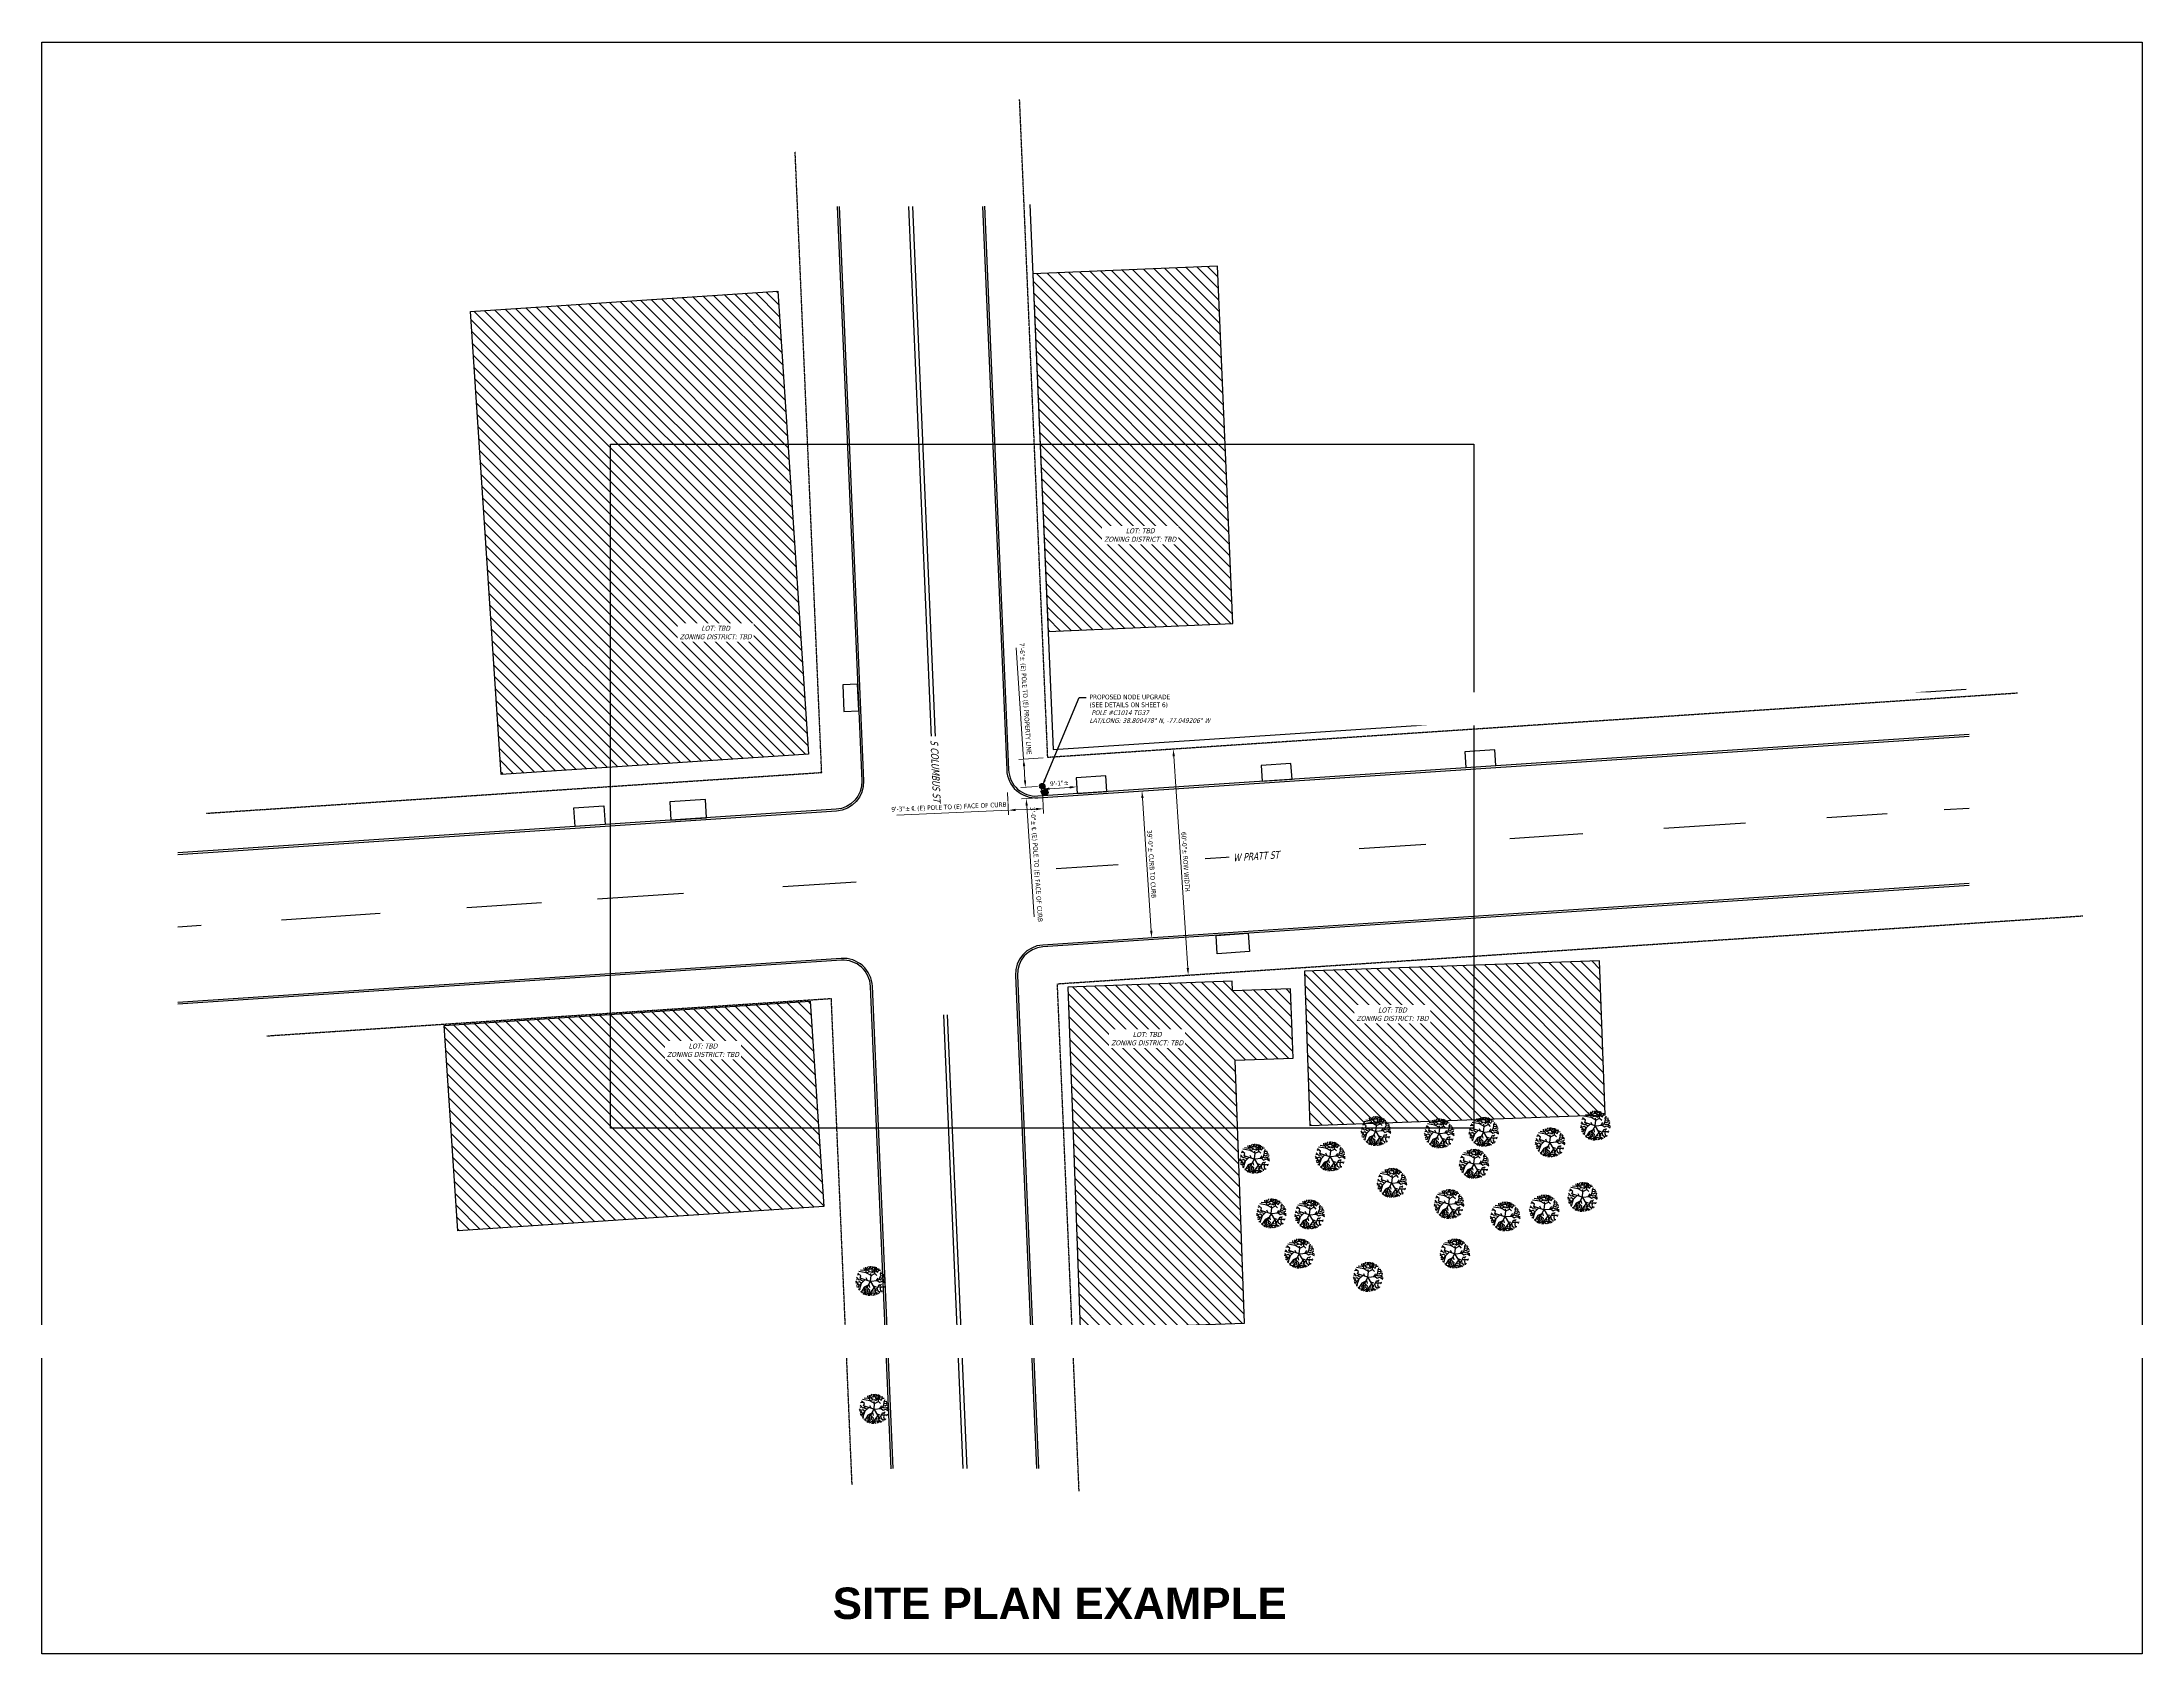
# Model space of a CAD drawing. Header units: inches. Extents: x -12627 to 89034, y -36671 to 6536.
# Drawn here: x 9874 to 16550, y -1871 to 3254 of the extents above; entities that cross this region are included whole.
import ezdxf
from ezdxf import colors
from ezdxf.entities.mleader import LeaderData, LeaderLine
from ezdxf.math import Vec2, Vec3

# ---------------------------------------------------------------- set-up
doc = ezdxf.new("R2010")
doc.units = ezdxf.units.IN
doc.header["$MEASUREMENT"] = 0
doc.header["$PDMODE"] = 35
doc.linetypes.add('HIDDEN', pattern=[0.375, 0.25, -0.125])
doc.linetypes.add('PHANTOM2', pattern=[1.25, 0.625, -0.125, 0.125, -0.125, 0.125, -0.125])
for name, color, linetype in [('01 (E) Text', 1, 'Continuous'), ('02 (E) Site Plan', 21, 'Continuous'), ('03 (E) Common_Ownership_Lots', 5, 'PHANTOM2'), ('06 (E) Trees', 93, 'Continuous'), ('07 (E) Equipment', 1, 'Continuous'), ('10 (P) Text', 4, 'Continuous')]:
    doc.layers.add(name, color=color, linetype=linetype)
doc.layers.add('05 (E) Street Markings', color=9, linetype='Continuous', true_color=0xc0c8ca)
doc.layers.add('Dims', color=6, linetype='Continuous', lineweight=0)
doc.styles.add('ARIAL BOLD', font='arialbd.ttf')
doc.styles.add('CC (E)', font='tahoma.ttf', dxfattribs={"width": 0.85, "oblique": 15, "height": 0.0625})
doc.styles.add('CC (P)', font='tahoma.ttf', dxfattribs={"width": 0.85, "height": 0.0625})
doc.dimstyles.new('CC DIMS', dxfattribs={"dimtxt": 0.0625, "dimasz": 0.09375, "dimexe": 0.0625, "dimexo": 0.0625, "dimgap": 0.03125, "dimtad": 1, "dimdec": 0, "dimzin": 3, "dimdsep": 46, "dimlunit": 4, "dimtxsty": 'CC (P)', "dimcen": 0.046875, "dimclrd": 256, "dimclre": 256, "dimadec": 3, "dimazin": 0, "dimtfac": 1, "dimtdec": 0, "dimtofl": 0, "dimtmove": 0, "dimatfit": 3, "dimfxl": 1, "dimtfill": 1, "dimfrac": 2, "dimtolj": 1, "dimtzin": 0, "dimlwd": 0, "dimlwe": 0, "dimarcsym": 0})
pattern_1 = [(135, (13038.323, 22951.045), (-17.67767, -17.67767), [])]
pattern_2 = [(135, (13045.18, 22912.214), (-17.67767, -17.67767), [])]

# ---------------------------------------------------------------- blocks, each defined once
blk = doc.blocks.new('GTAR')
for p, q in [((117643.6, -391075), (117642.3, -391075.3)), ((117644.7, -391075.7), (117642.8, -391074.2)), ((117648.1, -391073.9), (117643.5, -391073.1)), ((117644.2, -391077.2), (117644.7, -391075.7)), ((117647, -391072.5), (117644.5, -391072.2)), ((117647, -391072.5), (117646.8, -391070.7)), ((117647.9, -391071.8), (117647, -391072.5)), ((117647.9, -391071.8), (117649.6, -391069.8)), ((117647.9, -391071.8), (117647.9, -391070.4)), ((117650.5, -391073.1), (117647.9, -391071.8)), ((117648.1, -391073.7), (117648, -391072.5)), ((117648.1, -391073.8), (117650.5, -391073.1)), ((117651.2, -391075.6), (117648.1, -391073.9)), ((117649.2, -391072.2), (117649.7, -391071.1)), ((117650.3, -391071.7), (117650.5, -391069.8)), ((117651.8, -391071.4), (117650.3, -391071.7)), ((117650.7, -391073), (117652.2, -391073.7)), ((117650.8, -391079.2), (117651.2, -391075.6)), ((117651.2, -391075.5), (117651, -391074.3)), ((117651.2, -391071.4), (117651.1, -391069.7)), ((117651.2, -391075.6), (117653.6, -391074.4)), ((117652.3, -391070.7), (117651.8, -391069.8)), ((117651.9, -391071.4), (117653, -391070)), ((117652.2, -391073.7), (117651.9, -391071.4)), ((117652.3, -391073.6), (117653.1, -391072.8)), ((117653.1, -391072.8), (117652.7, -391071.8)), ((117653.7, -391072.1), (117653.2, -391070.1)), ((117653.6, -391074.4), (117653.9, -391070)), ((117653.6, -391074.3), (117654.9, -391075.6)), ((117653.8, -391072.7), (117655.3, -391073.5)), ((117654.7, -391071.6), (117654.6, -391070.4)), ((117654.6, -391071.7), (117655.6, -391071.1)), ((117654.6, -391073), (117654.6, -391071.7)), ((117655.3, -391073.5), (117656.1, -391072.3)), ((117656, -391072.2), (117656.3, -391071.2)), ((117656.1, -391072.3), (117657.2, -391072.2)), ((117656.8, -391076.9), (117657.3, -391075.5)), ((117657.2, -391074.3), (117657.9, -391073)), ((117657.2, -391074.3), (117658.9, -391074.2)), ((117657.3, -391075.4), (117657.2, -391074.3)), ((117657.3, -391075.5), (117658.8, -391075.7)), ((117657.9, -391077.2), (117658.8, -391076.5)), ((117658.8, -391075.7), (117659.2, -391074.6)), ((117658.8, -391075.7), (117659.8, -391075.9)), ((117658.8, -391076.5), (117660.1, -391076.8)), ((117642.7, -391080.7), (117641.5, -391080.3)), ((117642.4, -391080.1), (117641.6, -391079)), ((117642, -391079.6), (117641.6, -391079.7)), ((117642.9, -391077.8), (117641.7, -391078.1)), ((117643.6, -391078.5), (117642, -391076.7)), ((117642.9, -391080.8), (117642, -391082)), ((117642.9, -391082.9), (117642, -391082.8)), ((117643.8, -391079.6), (117642.4, -391080.1)), ((117643.7, -391082), (117642.7, -391080.7)), ((117643.6, -391082), (117642.7, -391083.4)), ((117643.8, -391084.2), (117643, -391084.4)), ((117645.4, -391077.7), (117643.6, -391078.5)), ((117644, -391084.2), (117643.6, -391085.1)), ((117644.9, -391080.6), (117643.7, -391082)), ((117645, -391080.5), (117643.8, -391079.6)), ((117645, -391080.6), (117643.8, -391084.2)), ((117650.7, -391079.3), (117644.2, -391077.2)), ((117645.3, -391085.5), (117644.4, -391085.9)), ((117646.3, -391079.2), (117644.7, -391078.7)), ((117645.3, -391085.6), (117644.9, -391086.6)), ((117647.3, -391078.3), (117645, -391080.6)), ((117646.9, -391083), (117645.3, -391085.5)), ((117645.7, -391086.6), (117645.3, -391086.7)), ((117646.8, -391086.9), (117645.7, -391086.6)), ((117647.9, -391085.3), (117646.2, -391087.6)), ((117647, -391084.7), (117646.4, -391085.7)), ((117649.4, -391081.8), (117646.9, -391083)), ((117646.9, -391083), (117647, -391084.7)), ((117647.6, -391087.4), (117646.9, -391087.7)), ((117647.3, -391086.2), (117647.9, -391087)), ((117647.9, -391087), (117647.6, -391087.9)), ((117647.9, -391082.5), (117647.9, -391085.3)), ((117649.8, -391086.8), (117647.9, -391088.1)), ((117648.9, -391078.7), (117648.1, -391077.1)), ((117650.7, -391079.3), (117648.3, -391083.6)), ((117649, -391085.7), (117648.3, -391086.5)), ((117648.6, -391083.1), (117650.2, -391084.7)), ((117649.6, -391084.2), (117648.9, -391084.5)), ((117648.9, -391084.5), (117649, -391085.7)), ((117650.2, -391084.7), (117649.4, -391088.5)), ((117649.8, -391081.4), (117650.2, -391083.2)), ((117650.6, -391086.6), (117650.3, -391088.5)), ((117653, -391083.5), (117650.6, -391086.6)), ((117650.7, -391086.6), (117652.9, -391086.6)), ((117650.8, -391079.2), (117655.3, -391078.8)), ((117650.8, -391079.4), (117654.4, -391085.5)), ((117651.8, -391086.8), (117651, -391087.6)), ((117651, -391087.6), (117651.9, -391088)), ((117651.9, -391088), (117651.6, -391088.4)), ((117652, -391085), (117652.5, -391085.8)), ((117652.5, -391082.2), (117654.4, -391082.8)), ((117653.3, -391087.6), (117652.5, -391088.2)), ((117652.9, -391086.6), (117653.6, -391088)), ((117652.9, -391086.6), (117654, -391086.9)), ((117653.7, -391084.5), (117653.3, -391085.7)), ((117653.3, -391085.7), (117655.2, -391086.9)), ((117654, -391086.9), (117654.9, -391087.6)), ((117654.1, -391084.8), (117655.7, -391082.8)), ((117654.5, -391078.9), (117655.7, -391077.2)), ((117655.1, -391083.9), (117655.3, -391085.2)), ((117655.2, -391086.9), (117655.8, -391087.5)), ((117655.3, -391078.8), (117656.5, -391077.8)), ((117655.3, -391078.8), (117656.6, -391079.9)), ((117655.3, -391085.2), (117656.4, -391085.8)), ((117655.6, -391082.8), (117656.4, -391081.3)), ((117655.7, -391082.8), (117658.8, -391082.8)), ((117656.4, -391081.3), (117657.5, -391081.9)), ((117656.4, -391085.8), (117656.4, -391086.8)), ((117656.5, -391077.8), (117656.8, -391076.9)), ((117656.5, -391077.8), (117657.3, -391078.4)), ((117656.6, -391079.9), (117658.4, -391079.2)), ((117656.8, -391076.8), (117657.9, -391077.2)), ((117657.2, -391082.8), (117656.9, -391084.2)), ((117656.9, -391084.2), (117657.5, -391086.2)), ((117657.1, -391085.2), (117658.3, -391085.5)), ((117657.2, -391081.6), (117657.9, -391081)), ((117657.3, -391078.4), (117658.9, -391078.1)), ((117658.4, -391079.2), (117660.3, -391080.4)), ((117658.8, -391082.8), (117659.7, -391082.5)), ((117658.8, -391082.8), (117659, -391083.5)), ((117658.9, -391078.1), (117660.1, -391077.6)), ((117658.9, -391078.1), (117659.1, -391078.9)), ((117659.1, -391078.9), (117660.3, -391079.1)), ((117659.6, -391079.9), (117660.4, -391079.6))]:
    blk.add_line(p, q)
blk = doc.blocks.new('GTAR (1)')
for p, q in [((117643.6, -391075), (117642.3, -391075.3)), ((117644.7, -391075.7), (117642.8, -391074.2)), ((117648.1, -391073.9), (117643.5, -391073.1)), ((117644.2, -391077.2), (117644.7, -391075.7)), ((117647, -391072.5), (117644.5, -391072.2)), ((117647, -391072.5), (117646.8, -391070.7)), ((117647.9, -391071.8), (117647, -391072.5)), ((117647.9, -391071.8), (117649.6, -391069.8)), ((117647.9, -391071.8), (117647.9, -391070.4)), ((117650.5, -391073.1), (117647.9, -391071.8)), ((117648.1, -391073.7), (117648, -391072.5)), ((117648.1, -391073.8), (117650.5, -391073.1)), ((117651.2, -391075.6), (117648.1, -391073.9)), ((117649.2, -391072.2), (117649.7, -391071.1)), ((117650.3, -391071.7), (117650.5, -391069.8)), ((117651.8, -391071.4), (117650.3, -391071.7)), ((117650.7, -391073), (117652.2, -391073.7)), ((117650.8, -391079.2), (117651.2, -391075.6)), ((117651.2, -391075.5), (117651, -391074.3)), ((117651.2, -391071.4), (117651.1, -391069.7)), ((117651.2, -391075.6), (117653.6, -391074.4)), ((117652.3, -391070.7), (117651.8, -391069.8)), ((117651.9, -391071.4), (117653, -391070)), ((117652.2, -391073.7), (117651.9, -391071.4)), ((117652.3, -391073.6), (117653.1, -391072.8)), ((117653.1, -391072.8), (117652.7, -391071.8)), ((117653.7, -391072.1), (117653.2, -391070.1)), ((117653.6, -391074.4), (117653.9, -391070)), ((117653.6, -391074.3), (117654.9, -391075.6)), ((117653.8, -391072.7), (117655.3, -391073.5)), ((117654.7, -391071.6), (117654.6, -391070.4)), ((117654.6, -391071.7), (117655.6, -391071.1)), ((117654.6, -391073), (117654.6, -391071.7)), ((117655.3, -391073.5), (117656.1, -391072.3)), ((117656, -391072.2), (117656.3, -391071.2)), ((117656.1, -391072.3), (117657.2, -391072.2)), ((117656.8, -391076.9), (117657.3, -391075.5)), ((117657.2, -391074.3), (117657.9, -391073)), ((117657.2, -391074.3), (117658.9, -391074.2)), ((117657.3, -391075.4), (117657.2, -391074.3)), ((117657.3, -391075.5), (117658.8, -391075.7)), ((117657.9, -391077.2), (117658.8, -391076.5)), ((117658.8, -391075.7), (117659.2, -391074.6)), ((117658.8, -391075.7), (117659.8, -391075.9)), ((117658.8, -391076.5), (117660.1, -391076.8)), ((117642.7, -391080.7), (117641.5, -391080.3)), ((117642.4, -391080.1), (117641.6, -391079)), ((117642, -391079.6), (117641.6, -391079.7)), ((117642.9, -391077.8), (117641.7, -391078.1)), ((117643.6, -391078.5), (117642, -391076.7)), ((117642.9, -391080.8), (117642, -391082)), ((117642.9, -391082.9), (117642, -391082.8)), ((117643.8, -391079.6), (117642.4, -391080.1)), ((117643.7, -391082), (117642.7, -391080.7)), ((117643.6, -391082), (117642.7, -391083.4)), ((117643.8, -391084.2), (117643, -391084.4)), ((117645.4, -391077.7), (117643.6, -391078.5)), ((117644, -391084.2), (117643.6, -391085.1)), ((117644.9, -391080.6), (117643.7, -391082)), ((117645, -391080.5), (117643.8, -391079.6)), ((117645, -391080.6), (117643.8, -391084.2)), ((117650.7, -391079.3), (117644.2, -391077.2)), ((117645.3, -391085.5), (117644.4, -391085.9)), ((117646.3, -391079.2), (117644.7, -391078.7)), ((117645.3, -391085.6), (117644.9, -391086.6)), ((117647.3, -391078.3), (117645, -391080.6)), ((117646.9, -391083), (117645.3, -391085.5)), ((117645.7, -391086.6), (117645.3, -391086.7)), ((117646.8, -391086.9), (117645.7, -391086.6)), ((117647.9, -391085.3), (117646.2, -391087.6)), ((117647, -391084.7), (117646.4, -391085.7)), ((117649.4, -391081.8), (117646.9, -391083)), ((117646.9, -391083), (117647, -391084.7)), ((117647.6, -391087.4), (117646.9, -391087.7)), ((117647.3, -391086.2), (117647.9, -391087)), ((117647.9, -391087), (117647.6, -391087.9)), ((117647.9, -391082.5), (117647.9, -391085.3)), ((117649.8, -391086.8), (117647.9, -391088.1)), ((117648.9, -391078.7), (117648.1, -391077.1)), ((117650.7, -391079.3), (117648.3, -391083.6)), ((117649, -391085.7), (117648.3, -391086.5)), ((117648.6, -391083.1), (117650.2, -391084.7)), ((117649.6, -391084.2), (117648.9, -391084.5)), ((117648.9, -391084.5), (117649, -391085.7)), ((117650.2, -391084.7), (117649.4, -391088.5)), ((117649.8, -391081.4), (117650.2, -391083.2)), ((117650.6, -391086.6), (117650.3, -391088.5)), ((117653, -391083.5), (117650.6, -391086.6)), ((117650.7, -391086.6), (117652.9, -391086.6)), ((117650.8, -391079.2), (117655.3, -391078.8)), ((117650.8, -391079.4), (117654.4, -391085.5)), ((117651.8, -391086.8), (117651, -391087.6)), ((117651, -391087.6), (117651.9, -391088)), ((117651.9, -391088), (117651.6, -391088.4)), ((117652, -391085), (117652.5, -391085.8)), ((117652.5, -391082.2), (117654.4, -391082.8)), ((117653.3, -391087.6), (117652.5, -391088.2)), ((117652.9, -391086.6), (117653.6, -391088)), ((117652.9, -391086.6), (117654, -391086.9)), ((117653.7, -391084.5), (117653.3, -391085.7)), ((117653.3, -391085.7), (117655.2, -391086.9)), ((117654, -391086.9), (117654.9, -391087.6)), ((117654.1, -391084.8), (117655.7, -391082.8)), ((117654.5, -391078.9), (117655.7, -391077.2)), ((117655.1, -391083.9), (117655.3, -391085.2)), ((117655.2, -391086.9), (117655.8, -391087.5)), ((117655.3, -391078.8), (117656.5, -391077.8)), ((117655.3, -391078.8), (117656.6, -391079.9)), ((117655.3, -391085.2), (117656.4, -391085.8)), ((117655.6, -391082.8), (117656.4, -391081.3)), ((117655.7, -391082.8), (117658.8, -391082.8)), ((117656.4, -391081.3), (117657.5, -391081.9)), ((117656.4, -391085.8), (117656.4, -391086.8)), ((117656.5, -391077.8), (117656.8, -391076.9)), ((117656.5, -391077.8), (117657.3, -391078.4)), ((117656.6, -391079.9), (117658.4, -391079.2)), ((117656.8, -391076.8), (117657.9, -391077.2)), ((117657.2, -391082.8), (117656.9, -391084.2)), ((117656.9, -391084.2), (117657.5, -391086.2)), ((117657.1, -391085.2), (117658.3, -391085.5)), ((117657.2, -391081.6), (117657.9, -391081)), ((117657.3, -391078.4), (117658.9, -391078.1)), ((117658.4, -391079.2), (117660.3, -391080.4)), ((117658.8, -391082.8), (117659.7, -391082.5)), ((117658.8, -391082.8), (117659, -391083.5)), ((117658.9, -391078.1), (117660.1, -391077.6)), ((117658.9, -391078.1), (117659.1, -391078.9)), ((117659.1, -391078.9), (117660.3, -391079.1)), ((117659.6, -391079.9), (117660.4, -391079.6))]:
    blk.add_line(p, q)
blk = doc.blocks.new('PLAN_WOOD_POLE_EXTERNAL')
h = blk.add_hatch(color=256)
h.dxf.hatch_style = 1
h.paths.add_polyline_path([(6, 0, 1), (-6, 0, 1)])
at = {"lineweight": 25}
h = blk.add_hatch(dxfattribs=at)
h.set_pattern_fill('ANSI31', color=256, scale=5.025381, angle=405)
h.set_pattern_definition([(90, (-127.08665, -127.95896), (-0.6281726, 2e-16), [])])
edge = h.paths.add_edge_path()
edge.add_line((-8.2, -27.1), (8.3, -27.1))
edge.add_arc((-2.8, -13.9), 17.2, 653.54597, 670.06731, ccw=False)
edge.add_line((4.1, -29.7), (-4.1, -29.7))
edge.add_arc((2.6, -14.7), 16.4, 588.87283, 605.85177, ccw=False)
h.paths.add_polyline_path([(-3, -15), (3.1, -15), (4.7, -16.3), (4.7, -17.6), (-4.7, -17.6), (-4.7, -16.3)])
h.paths.add_polyline_path([(-8.9, -22.7), (8.9, -22.7), (8.9, -26.4), (-8.9, -26.4)])
h.paths.add_polyline_path([(-8.9, -18.3), (8.9, -18.3), (8.9, -22), (-8.9, -22)])
for p, q in [((-9.9, -13), (-3.1, -13)), ((-6, -6.5), (-6, -13)), ((-6, -12.9), (6, -12.9)), ((-6, -13), (6, -13)), ((-5.8, -13), (-5.8, -6.7)), ((-3.1, -13), (-3.1, -14.5)), ((3.1, -14.5), (3.1, -13)), ((3.1, -13), (9.9, -13)), ((5.8, -13), (5.8, -6.7)), ((6, -13), (6, -6.5))]:
    blk.add_line(p, q)
at = {"flags": 128}
for points in [[(-9.9, -17), (-9.9, -13)], [(9.9, -17), (9.9, -13)]]:
    blk.add_lwpolyline(points, dxfattribs=at)
blk.add_lwpolyline([(-3.1, -14.5), (3.1, -14.5), (6.2, -17), (9.9, -17), (9.9, -26, -0.493849), (-9.9, -26), (-9.9, -17), (-6.1, -17)], format="xyb", close=True, dxfattribs=at)
at = {"linetype": 'HIDDEN', "ltscale": 0.01}
for radius in [8.88, 6.62]:
    blk.add_circle((0, 0), radius, dxfattribs=at)
for centre, radius in [((0, 0), 6), ((-7.8, -15), 1.82), ((-7.8, -15), 1.26), ((-4.6, -14.1), 0.482), ((4.6, -14.1), 0.482), ((7.8, -15), 1.82), ((7.8, -15), 1.26)]:
    blk.add_circle(centre, radius)
blk = doc.blocks.new('*D29')
at = {"layer": 'Defpoints', "color": 0, "transparency": 16777216}
for p in [(13470.5, 1005.8), (13490.8, 1007.1), (13540.7, 288.8)]:
    blk.add_point(p, dxfattribs=at)
at = {"layer": 'Dims', "lineweight": 0, "transparency": 16777216}
for p, q in [((13475.8, 1006.1), (13455.5, 1004.8)), ((13516.6, 309.8), (13472, 983.3)), ((13525.8, 287.9), (13503.2, 286.4))]:
    blk.add_line(p, q, dxfattribs=at)
at = {"layer": 'Dims', "transparency": 16777216}
for points in [[(13475.7, 983.6), (13468.3, 983.1), (13470.5, 1005.8)], [(13520.4, 310.1), (13512.9, 309.6), (13518.1, 287.4)]]:
    blk.add_solid(points, dxfattribs=at)
at = {"layer": 'Dims', "color": 0, "transparency": 16777216, "insert": (13509.6, 647.6), "char_height": 15, "attachment_point": 5, "rotation": 273.79207, "style": 'CC (P)', "bg_fill": 3, "box_fill_scale": 1.25, "bg_fill_color": 9, "bg_fill_true_color": 13158600, "bg_fill_transparency": 0}
blk.add_mtext('\\A1;60\'-0"%%P ROW WIDTH', dxfattribs=at)
blk = doc.blocks.new('*D30')
at = {"layer": 'Defpoints', "color": 0, "transparency": 16777216}
for p in [(13371, 872.9), (13371, 872.9), (13402, 405.9)]:
    blk.add_point(p, dxfattribs=at)
at = {"layer": 'Dims', "lineweight": 0, "transparency": 16777216}
for p, q in [((13400.5, 428.4), (13372.5, 850.5)), ((13417, 406.9), (13417, 406.9))]:
    blk.add_line(p, q, dxfattribs=at)
at = {"layer": 'Dims', "transparency": 16777216}
for points in [[(13376.3, 850.7), (13368.8, 850.2), (13371, 872.9)], [(13404.2, 428.6), (13396.8, 428.1), (13402, 405.9)]]:
    blk.add_solid(points, dxfattribs=at)
at = {"layer": 'Dims', "color": 0, "transparency": 16777216, "insert": (13401.8, 640.4), "char_height": 15, "attachment_point": 5, "rotation": 273.79207, "style": 'CC (P)', "bg_fill": 3, "box_fill_scale": 1.25, "bg_fill_color": 9, "bg_fill_true_color": 13158600, "bg_fill_transparency": 0}
blk.add_mtext('\\A1;39\'-0"%%P CURB TO CURB', dxfattribs=at)
blk = doc.blocks.new('*D31')
at = {"layer": 'Defpoints', "color": 0, "transparency": 16777216}
for p in [(12994.7, 974.2), (13071.4, 979.3), (13054, 888)]:
    blk.add_point(p, dxfattribs=at)
at = {"layer": 'Dims', "lineweight": 0, "transparency": 16777216}
for p, q in [((12994.7, 974.2), (12971.2, 1327.5)), ((13056.4, 978.3), (12979.7, 973.2)), ((12999.1, 906.9), (12996.2, 951.8)), ((13039, 887), (12985.7, 883.4))]:
    blk.add_line(p, q, dxfattribs=at)
at = {"layer": 'Dims', "transparency": 16777216}
for points in [[(12999.9, 952), (12992.4, 951.5), (12994.7, 974.2)], [(13002.9, 907.1), (12995.4, 906.6), (13000.6, 884.4)]]:
    blk.add_solid(points, dxfattribs=at)
at = {"layer": 'Dims', "color": 0, "transparency": 16777216, "insert": (12999.4, 1166.2), "char_height": 15, "attachment_point": 5, "rotation": 273.79207, "style": 'CC (P)', "bg_fill": 3, "box_fill_scale": 1.25, "bg_fill_color": 9, "bg_fill_true_color": 13158600, "bg_fill_transparency": 0}
blk.add_mtext('\\A1;7\'-6"%%P (E) POLE TO (E) PROPERTY LINE', dxfattribs=at)
blk = doc.blocks.new('*D32')
at = {"layer": 'Defpoints', "color": 0, "transparency": 16777216}
for p in [(13000.6, 884.4), (13054, 888), (13055, 852)]:
    blk.add_point(p, dxfattribs=at)
at = {"layer": 'Dims', "lineweight": 0, "transparency": 16777216}
for p, q in [((13039, 887), (12985.7, 883.4)), ((12999.1, 906.9), (12997.6, 929.3)), ((13040, 851), (12988, 847.5)), ((13004.5, 826.1), (13028, 472.4))]:
    blk.add_line(p, q, dxfattribs=at)
at = {"layer": 'Dims', "transparency": 16777216}
for points in [[(13002.9, 907.1), (12995.4, 906.6), (13000.6, 884.4)], [(13008.2, 826.3), (13000.8, 825.8), (13003, 848.5)]]:
    blk.add_solid(points, dxfattribs=at)
at = {"layer": 'Dims', "color": 0, "transparency": 16777216, "insert": (13034.4, 639.2), "char_height": 15, "attachment_point": 5, "rotation": 273.80014, "style": 'CC (P)', "bg_fill": 3, "box_fill_scale": 1.25, "bg_fill_color": 9, "bg_fill_true_color": 13158600, "bg_fill_transparency": 0}
blk.add_mtext('\\A1;3\'-0"%%P ℄ (E) POLE TO (E) FACE OF CURB', dxfattribs=at)
blk = doc.blocks.new('*D33')
at = {"layer": 'Defpoints', "color": 0, "transparency": 16777216}
for p in [(12943.4, 883.2), (13054, 888), (12946.4, 811.6)]:
    blk.add_point(p, dxfattribs=at)
at = {"layer": 'Dims', "lineweight": 0, "transparency": 16777216}
for p, q in [((12944, 868.3), (12947.1, 796.6)), ((13054.6, 873), (13057.7, 801.3)), ((12946.4, 811.6), (12592.1, 796.4)), ((13034.5, 815.3), (12968.9, 812.5))]:
    blk.add_line(p, q, dxfattribs=at)
at = {"layer": 'Dims', "transparency": 16777216}
for points in [[(12968.8, 816.3), (12969.1, 808.8), (12946.4, 811.6)], [(13034.4, 819.1), (13034.7, 811.6), (13057, 816.3)]]:
    blk.add_solid(points, dxfattribs=at)
at = {"layer": 'Dims', "color": 0, "transparency": 16777216, "insert": (12757.3, 820.9), "char_height": 15, "attachment_point": 5, "rotation": 2.44649, "style": 'CC (P)', "bg_fill": 3, "box_fill_scale": 1.25, "bg_fill_color": 9, "bg_fill_true_color": 13158600, "bg_fill_transparency": 0}
blk.add_mtext('\\A1;9\'-3"%%P ℄ (E) POLE TO (E) FACE OF CURB', dxfattribs=at)
blk = doc.blocks.new('*D34')
at = {"layer": 'Dims', "lineweight": 0, "transparency": 16777216}
for p, q in [((13054.9, 873), (13055.6, 863.7)), ((13077, 880.2), (13141, 884.4)), ((13163.8, 880.2), (13164.5, 870.9))]:
    blk.add_line(p, q, dxfattribs=at)
at = {"layer": 'Dims', "transparency": 16777216}
for points in [[(13076.8, 883.9), (13077.3, 876.4), (13054.6, 878.7)], [(13140.8, 888.2), (13141.3, 880.7), (13163.5, 885.9)]]:
    blk.add_solid(points, dxfattribs=at)
at = {"layer": 'Dims', "color": 0, "transparency": 16777216, "insert": (13108, 897.6), "char_height": 15, "attachment_point": 5, "rotation": 3.79207, "style": 'CC (P)', "bg_fill": 3, "box_fill_scale": 1.25, "bg_fill_color": 9, "bg_fill_true_color": 13158600, "bg_fill_transparency": 0}
blk.add_mtext('\\A1;9\'-1"%%P', dxfattribs=at)
at = {"layer": 'Defpoints', "color": 0, "transparency": 16777216}
for p in [(13054, 888), (13162.9, 895.2), (13163.5, 885.9)]:
    blk.add_point(p, dxfattribs=at)

msp = doc.modelspace()

# ---------------------------------------------------------------- hatches: boundary and pattern name
at = {"layer": '02 (E) Site Plan'}
h = msp.add_hatch(dxfattribs=at)
h.set_pattern_fill('ANSI31', color=256, scale=200, angle=90, style=0)
h.set_pattern_definition(pattern_1)
h.paths.add_polyline_path([(13072.3, 1379.8), (13659.4, 1404.9), (13610.8, 2541.8), (13023.7, 2516.7)])
h = msp.add_hatch(dxfattribs=at)
h.set_pattern_fill('ANSI31', color=256, scale=200, angle=90, style=0)
h.set_pattern_definition(pattern_1)
h.paths.add_polyline_path([(12310.8, 989.9), (11334, 925.2), (11236.4, 2397.5), (12213.2, 2462.3)])
h = msp.add_hatch(dxfattribs=at)
h.set_pattern_fill('ANSI31', color=256, scale=200, angle=90, style=0)
h.set_pattern_definition(pattern_2)
h.paths.add_polyline_path([(13174.7, -837.6), (13697.2, -818.8), (13667.1, 17.1), (13851.5, 23.7), (13843.6, 244), (13659.2, 237.4), (13658.1, 267.6), (13135.6, 248.8)])
h = msp.add_hatch(dxfattribs=at)
h.set_pattern_fill('ANSI31', color=256, scale=200, angle=90, style=0)
h.set_pattern_definition(pattern_2)
h.paths.add_polyline_path([(13887.2, 299.4), (13904.9, -191.2), (14843.2, -157.4), (14825.6, 333.2)])
h = msp.add_hatch(dxfattribs=at)
h.set_pattern_fill('ANSI31', color=256, scale=200, angle=90, style=0)
h.set_pattern_definition([(135, (13043.308, 22875.827), (-17.67767, -17.67767), [])])
h.paths.add_polyline_path([(11152.7, 127.4), (12316.1, 204.5), (12359.4, -448.8), (11196, -525.9)])

# ---------------------------------------------------------------- linework, layer by layer
msp.add_lwpolyline([(13014.3, 2738.1), (13088.3, 1004.5), (15990.8, 1196.9)], dxfattribs=at)
for points in [[(12402, 2731.4), (12480, 904.8, -0.407352), (12399, 814.5), (10305.5, 675.7)], [(12408, 2731.7), (12486, 905.1, -0.407352), (12399.4, 808.5), (10305.9, 669.7)], [(12864.4, 2731.7), (12941, 939.6, 0.421109), (13039.9, 851), (16000.7, 1047.2)], [(12870.4, 2731.9), (12947, 939.9, 0.421109), (13039.5, 856.9), (16000.3, 1053.2)], [(16000.7, 578.2), (13055.5, 383, 0.407352), (12968.9, 286.4), (13035.9, -1281.9)], [(16001.1, 572.2), (13055.9, 377, 0.407352), (12974.9, 286.6), (13041.9, -1281.6)], [(12579.5, -1281.9), (12513.9, 251.8, 0.421109), (12415, 340.5), (10305.9, 200.7)], [(12573.5, -1282.2), (12507.9, 251.6, 0.421109), (12415.4, 334.5), (10306.3, 194.7)]]:
    msp.add_lwpolyline(points, format="xyb", dxfattribs=at)
for points in [[(13072.3, 1379.8), (13659.4, 1404.9), (13610.8, 2541.8), (13023.7, 2516.7)], [(12310.8, 989.9), (11334, 925.2), (11236.4, 2397.5), (12213.2, 2462.3)], [(12470.5, 1127.7), (12466.9, 1212.1), (12419.6, 1210), (12423.2, 1125.7)], [(14401.1, 947.2), (14496.1, 953.5), (14492.9, 1003.2), (14397.8, 996.9)], [(13753, 904.2), (13848, 910.5), (13844.7, 960.2), (13749.7, 953.9)], [(13164.8, 865.3), (13259.8, 871.5), (13256.6, 921.2), (13161.5, 914.9)], [(11664, 765.8), (11568.6, 759.4), (11564.6, 819.6), (11660, 825.9)], [(11873.6, 779.7), (11986.8, 787.2), (11982.9, 845.5), (11869.8, 838)], [(13606.5, 413.5), (13708.8, 420.3), (13712.7, 362.1), (13610.4, 355.4)], [(13667.1, 17.1), (13851.5, 23.7), (13843.6, 244), (13659.2, 237.4), (13658.1, 267.6), (13135.6, 248.8), (13174.7, -837.6), (13697.2, -818.8)], [(13887.2, 299.4), (13904.9, -191.2), (14843.2, -157.4), (14825.6, 333.2)], [(11152.7, 127.4), (12316.1, 204.5), (12359.4, -448.8), (11196, -525.9)]]:
    msp.add_lwpolyline(points, close=True, dxfattribs=at)
at = {"layer": '05 (E) Street Markings'}
for p, q in [((12704.4, 993.6), (12630.2, 2731.7)), ((12716.4, 994.4), (12642.2, 2731.7)), ((15547.9, 788.7), (15739.7, 801.4)), ((15921.7, 813.5), (16000.7, 818.7)), ((14540.3, 721.9), (14772.4, 737.3)), ((15029.7, 754.3), (15289.4, 771.6)), ((13571.4, 657.7), (13772.3, 671)), ((14061, 690.1), (14273.2, 704.2)), ((13098.2, 626.3), (13294.8, 639.4)), ((11640.5, 529.7), (11913.2, 547.8)), ((12229, 568.7), (12462, 584.2)), ((10635.9, 463.1), (10949.2, 483.9)), ((11224.2, 502.1), (11462.5, 517.9)), ((10305.9, 441.2), (10380.6, 446.2)), ((12740, 160.7), (12801.7, -1281.9)), ((12752, 161.5), (12813.7, -1281.9))]:
    msp.add_line(p, q, dxfattribs=at)
at = {"layer": 'Defpoints', "color": 3}
msp.add_lwpolyline([(11681.5, 1975.6), (14426.4, 1975.6), (14426.4, -199.6), (11681.5, -199.6)], close=True, dxfattribs=at)

# ---------------------------------------------------------------- block references
at = {"layer": '06 (E) Trees', "xscale": 5.004678320277097, "yscale": 5.004678320277097, "zscale": 5.004678320277097}
for name, p in [('GTAR (1)', (-574690.1, 1957016.5)), ('GTAR (1)', (-574488.7, 1957009.1)), ('GTAR (1)', (-574347.3, 1957014.1)), ('GTAR', (-574136.4, 1956980.6)), ('GTAR', (-573992.4, 1957033.9)), ('GTAR', (-575075.9, 1956928.5)), ('GTAR', (-574835.2, 1956935.9)), ('GTAR', (-574378.3, 1956912.4)), ('GTAR', (-574639.2, 1956851.9)), ('GTAR', (-574457.7, 1956784.7)), ('GTAR', (-574033.4, 1956807)), ('GTAR', (-575022.6, 1956754.9)), ('GTAR', (-574901, 1956751.2)), ('GTAR', (-574279, 1956745)), ('GTAR', (-574155, 1956767.3)), ('GTAR', (-574933.3, 1956627.1)), ('GTAR', (-574439.1, 1956627.2)), ('GTAR', (-576296.6, 1956539.8)), ('GTAR', (-574714.9, 1956552.7)), ('GTAR', (-576285.3, 1956133))]:
    msp.add_blockref(name, p, dxfattribs=at)
at = {"layer": '07 (E) Equipment', "rotation": 22.70413687351657}
msp.add_blockref('PLAN_WOOD_POLE_EXTERNAL', (13054, 888), dxfattribs=at)

# ---------------------------------------------------------------- texts
at = {"insert": (12387.7, -1659.9), "char_height": 100, "attachment_point": 1, "style": 'ARIAL BOLD'}
msp.add_mtext_dynamic_manual_height_columns('SITE PLAN EXAMPLE', width=1876.799, gutter_width=50, heights=[0], dxfattribs=at)

# ---------------------------------------------------------------- next in the draw order: texts
at = {"layer": '01 (E) Text', "color": 1, "char_height": 16, "width": 225.664, "attachment_point": 1, "style": 'CC (E)', "bg_fill": 3, "box_fill_scale": 1.5, "bg_fill_color": 256, "bg_fill_transparency": 0}
for insert in [(13252.4, 1707.9), (11902.7, 1398.1), (14054.5, 184.4), (11862.5, 69.8), (13274.6, 106.7)]:
    msp.add_mtext('\\pxqc;LOT: TBD\\PZONING DISTRICT: TBD', dxfattribs=dict(at, insert=insert))
at = {"layer": '01 (E) Text', "color": 1, "char_height": 24, "attachment_point": 1, "style": 'CC (E)', "bg_fill": 3, "box_fill_scale": 1.5, "bg_fill_color": 256, "bg_fill_transparency": 0}
for s, insert, rotation in [('S COLUMBUS ST', (12722.6, 1035.4), 272.44649), ('W PRATT ST', (13660.3, 672.7), 3.79207)]:
    msp.add_mtext(s, dxfattribs=dict(at, insert=insert, rotation=rotation))

# ---------------------------------------------------------------- next in the draw order: leaders
at = {"layer": '10 (P) Text'}
ml = msp.add_multileader_mtext('Standard', dxfattribs=at)
ml.set_content('\\pxql;PROPOSED NODE UPGRADE\\P(SEE DETAILS ON SHEET 6){\\Q15;\\C1;\\P POLE #C1014 TG37\\PLAT/LONG: 38.800478° N, -77.049206° W}', color=256, style='CC (P)')
ml.set_leader_properties()
ml.build(insert=Vec2(0, 0))
ml.multileader.update_dxf_attribs({"dogleg_length": 32.4, "arrow_head_size": 21.6, "scale": 240})
ctx = ml.context
ctx.base_point, ctx.scale, ctx.char_height, ctx.arrow_head_size, ctx.landing_gap_size, ctx.plane_origin = Vec3(13193.4, 1169.9), 240, 15, 21.6, 10.8, Vec3(13589.6, 394.2)
notes = []
notes.append((ctx, [(0, (1, 1, 0), (13171.8, 1169.9), (1, 0), 21.6, [(0, [(13054, 888)], 0, [])])]))
ctx.mtext.insert, ctx.mtext.width, ctx.mtext.defined_height, ctx.mtext.flow_direction = Vec3(13204.2, 1179.3), 312.011, 86.3, 5
ctx.mtext.has_bg_fill, ctx.mtext.bg_color, ctx.mtext.bg_scale_factor, ctx.mtext.bg_transparency, ctx.mtext.use_window_bg_color = 1, -1023410167, 1.5, 0, 1
for ctx, leaders in notes:
    for number, flags, end, landing, length, lines in leaders:
        leader = LeaderData()
        leader.index, (leader.has_last_leader_line, leader.has_dogleg_vector, leader.attachment_direction) = number, flags
        leader.last_leader_point, leader.dogleg_vector, leader.dogleg_length = Vec3(end), Vec3(landing), length
        for number, points, colour, breaks in lines:
            line = LeaderLine()
            line.index, line.vertices, line.color, line.breaks = number, Vec3.list(points), colors.encode_raw_color(colour), breaks
            leader.lines.append(line)
        ctx.leaders.append(leader)

# ---------------------------------------------------------------- next in the draw order: linework, layer by layer
at = {"layer": '03 (E) Common_Ownership_Lots'}
for points in [[(10395.9, 802), (12352.8, 931.7), (12268.4, 2906.4)], [(12449.5, -1333.5), (12383.5, 212.1), (10589.1, 93.2)]]:
    msp.add_lwpolyline(points, dxfattribs=at)

# ---------------------------------------------------------------- next in the draw order: dimensions: what is measured, and where the dimension line sits
at = {"layer": 'Dims'}
dim = msp.add_linear_dim(base=(12994.7, 974.2), p1=(13054, 888), p2=(13071.4, 979.3), angle=93.79207, text='<>%%P (E) POLE TO (E) PROPERTY LINE', dimstyle='CC DIMS', override={"dimscale": 0}, dxfattribs=at)
dim.commit()
dim.dimension.update_dxf_attribs({"geometry": '*D31', "text_midpoint": (12982, 1165), "dimtype": 160})
dim = msp.add_linear_dim(base=(13470.5, 1005.8), p1=(13540.7, 288.8), p2=(13490.8, 1007.1), angle=273.79207, text='<>%%P ROW WIDTH', dimstyle='CC DIMS', override={"dimscale": 0, "dimse1": 0, "dimse2": 0, "dimfxlon": 1}, dxfattribs=at)
dim.commit()
dim.dimension.update_dxf_attribs({"geometry": '*D29', "text_midpoint": (13509.6, 647.6)})

# ---------------------------------------------------------------- next in the draw order: linework, layer by layer
at = {"layer": '03 (E) Common_Ownership_Lots'}
msp.add_lwpolyline([(16154.4, 1183.7), (13071.4, 979.3), (12982, 3071.6)], dxfattribs=at)

# ---------------------------------------------------------------- next in the draw order: dimensions: what is measured, and where the dimension line sits
at = {"layer": 'Dims'}
dim = msp.add_linear_dim(base=(13000.6, 884.4), p1=(13055, 852), p2=(13054, 888), angle=93.80014, text='<>%%P ℄ (E) POLE TO (E) FACE OF CURB', dimstyle='CC DIMS', override={"dimscale": 0}, dxfattribs=at)
dim.commit()
dim.dimension.update_dxf_attribs({"geometry": '*D32', "text_midpoint": (13017, 638), "dimtype": 160})
dim = msp.add_linear_dim(base=(13371, 872.9), p1=(13402, 405.9), p2=(13371, 872.9), angle=93.79207, text='<>%%P CURB TO CURB', dimstyle='CC DIMS', override={"dimscale": 0}, dxfattribs=at)
dim.commit()
dim.dimension.update_dxf_attribs({"geometry": '*D30', "text_midpoint": (13401.8, 640.4)})

# ---------------------------------------------------------------- next in the draw order: linework, layer by layer
at = {"layer": '03 (E) Common_Ownership_Lots'}
msp.add_lwpolyline([(13171.1, -1353.5), (13102.1, 259.8), (16361.8, 475.8)], dxfattribs=at)

# ---------------------------------------------------------------- next in the draw order: dimensions: what is measured, and where the dimension line sits
at = {"layer": 'Dims'}
dim = msp.add_aligned_dim(p1=(13054, 888), p2=(12943.4, 883.2), distance=71.7, text='<>%%P ℄ (E) POLE TO (E) FACE OF CURB', dimstyle='CC DIMS', override={"dimscale": 0}, dxfattribs=at)
dim.commit()
dim.dimension.update_dxf_attribs({"geometry": '*D33', "text_midpoint": (12757.3, 820.9)})

# ---------------------------------------------------------------- next in the draw order: dimensions: what is measured, and where the dimension line sits
dim = msp.add_aligned_dim(p1=(13054, 888), p2=(13162.9, 895.2), distance=-9.3, text='<>%%P', dimstyle='CC DIMS', override={"dimscale": 0}, dxfattribs=at)
dim.commit()
dim.dimension.update_dxf_attribs({"geometry": '*D34', "text_midpoint": (13108, 897.6)})

# ---------------------------------------------------------------- next in the draw order: linework, layer by layer
msp.add_lwpolyline([(9874.1, 3254.3), (16550.2, 3254.3), (16550.2, -1871.2), (9874.1, -1871.2)], close=True)

# ---------------------------------------------------------------- next in the draw order: leaders
at = {"layer": '10 (P) Text'}
ml = msp.add_multileader_mtext('Standard', dxfattribs=at)
ml.set_content('\\pxql;PROPOSED NODE UPGRADE\\P(SEE DETAILS ON SHEET 6){\\Q15;\\C1;\\P POLE #C1014 TG37\\PLAT/LONG: 38.800478° N, -77.049206° W}', color=256, style='CC (P)')
ml.set_leader_properties()
ml.build(insert=Vec2(0, 0))
ml.multileader.update_dxf_attribs({"dogleg_length": 32.4, "arrow_head_size": 21.6, "scale": 240})
ctx = ml.context
ctx.base_point, ctx.scale, ctx.char_height, ctx.arrow_head_size, ctx.landing_gap_size, ctx.plane_origin = Vec3(2530.7, -842), 240, 15, 21.6, 10.8, Vec3(2926.9, -1617.7)
notes = []
notes.append((ctx, [(0, (1, 1, 0), (2509.1, -842), (1, 0), 21.6, [(0, [(2445.5, -959.2)], 0, [])])]))
ctx.mtext.insert, ctx.mtext.width, ctx.mtext.defined_height, ctx.mtext.flow_direction = Vec3(2541.5, -832.6), 360.353, 86.3, 5
ctx.mtext.has_bg_fill, ctx.mtext.bg_color, ctx.mtext.bg_scale_factor, ctx.mtext.bg_transparency, ctx.mtext.use_window_bg_color = 1, -1023410167, 1.5, 0, 1
for ctx, leaders in notes:
    for number, flags, end, landing, length, lines in leaders:
        leader = LeaderData()
        leader.index, (leader.has_last_leader_line, leader.has_dogleg_vector, leader.attachment_direction) = number, flags
        leader.last_leader_point, leader.dogleg_vector, leader.dogleg_length = Vec3(end), Vec3(landing), length
        for number, points, colour, breaks in lines:
            line = LeaderLine()
            line.index, line.vertices, line.color, line.breaks = number, Vec3.list(points), colors.encode_raw_color(colour), breaks
            leader.lines.append(line)
        ctx.leaders.append(leader)

doc.saveas('drawing.dxf')
